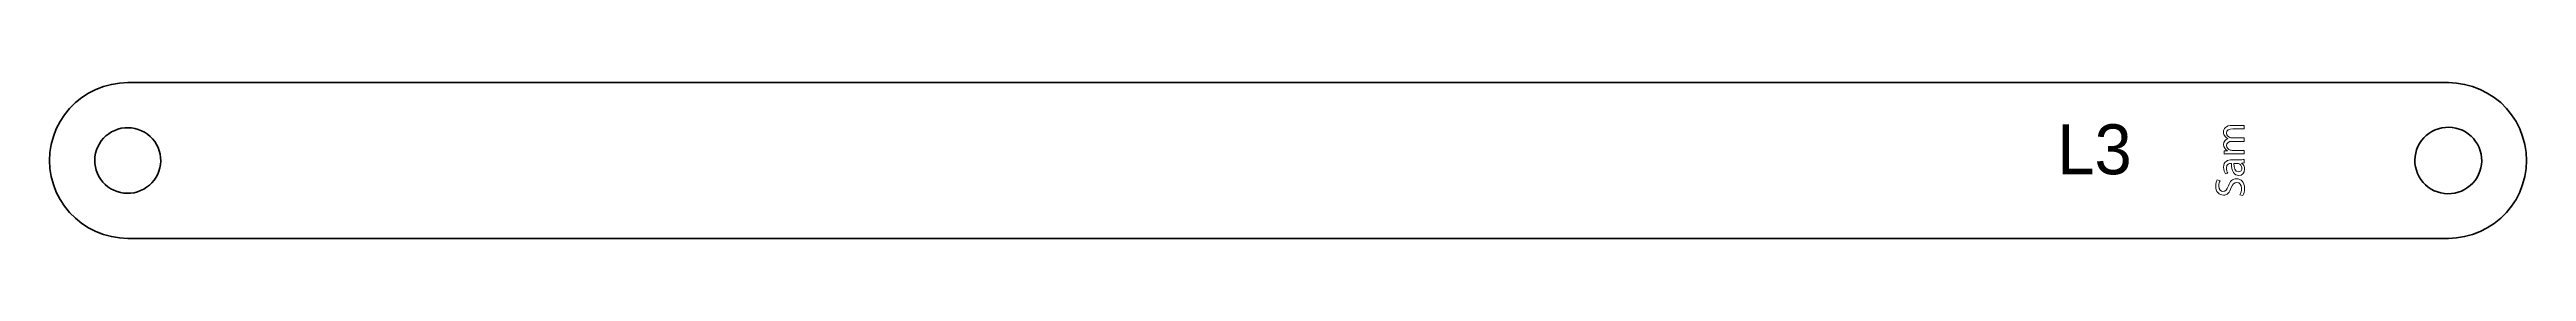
# Model space of a CAD drawing. Header units: millimetres. Extents: x 4 to 295, y -240 to -4.
# Drawn here: x 4.3 to 152.5, y -131.2 to -121.8 of the extents above; entities that cross this region are included whole.
import ezdxf

# ---------------------------------------------------------------- set-up
doc = ezdxf.new("R2010")
doc.units = ezdxf.units.MM
doc.header["$MEASUREMENT"] = 0
doc.layers.add('Layer 1', color=7, linetype='Continuous', lineweight=0)

# ---------------------------------------------------------------- blocks, each defined once
blk = doc.blocks.new('Block_16')
at = {"layer": 'Layer 1', "color": 240, "lineweight": 0, "true_color": 0xff1c24}
for points, knots in [([(134.7, -126.09), (134.57, -126.09), (134.47, -126.1), (134.37, -126.1), (134.37, -126.1), (134.37, -125.91), (134.37, -125.91), (134.37, -125.91), (134.57, -125.9), (134.57, -125.9), (134.57, -125.9), (134.57, -125.9), (134.57, -125.9), (134.45, -125.83), (134.34, -125.72), (134.34, -125.52), (134.34, -125.35), (134.44, -125.23), (134.59, -125.18), (134.59, -125.18), (134.59, -125.17), (134.59, -125.17), (134.52, -125.14), (134.47, -125.09), (134.43, -125.04), (134.37, -124.97), (134.34, -124.89), (134.34, -124.77), (134.34, -124.61), (134.45, -124.38), (134.87, -124.38), (134.87, -124.38), (135.57, -124.38), (135.57, -124.38), (135.57, -124.38), (135.57, -124.59), (135.57, -124.59), (135.57, -124.59), (134.89, -124.59), (134.89, -124.59), (134.66, -124.59), (134.52, -124.68), (134.52, -124.85), (134.52, -124.98), (134.62, -125.07), (134.72, -125.11), (134.75, -125.12), (134.79, -125.13), (134.83, -125.13), (134.83, -125.13), (135.57, -125.13), (135.57, -125.13), (135.57, -125.13), (135.57, -125.34), (135.57, -125.34), (135.57, -125.34), (134.85, -125.34), (134.85, -125.34), (134.66, -125.34), (134.52, -125.43), (134.52, -125.59), (134.52, -125.73), (134.63, -125.83), (134.74, -125.86), (134.77, -125.88), (134.81, -125.88), (134.85, -125.88), (134.85, -125.88), (135.57, -125.88), (135.57, -125.88), (135.57, -125.88), (135.57, -126.09), (135.57, -126.09), (135.57, -126.09), (134.7, -126.09), (134.7, -126.09)], [0, 0, 0, 0, 1, 1, 1, 2, 2, 2, 3, 3, 3, 4, 4, 4, 5, 5, 5, 6, 6, 6, 7, 7, 7, 8, 8, 8, 9, 9, 9, 10, 10, 10, 11, 11, 11, 12, 12, 12, 13, 13, 13, 14, 14, 14, 15, 15, 15, 16, 16, 16, 17, 17, 17, 18, 18, 18, 19, 19, 19, 20, 20, 20, 21, 21, 21, 22, 22, 22, 23, 23, 23, 24, 24, 24, 25, 25, 25, 25]), ([(135.57, -126.63), (135.57, -126.63), (135.42, -126.64), (135.42, -126.64), (135.42, -126.64), (135.42, -126.65), (135.42, -126.65), (135.52, -126.72), (135.6, -126.85), (135.6, -127.02), (135.6, -127.26), (135.43, -127.39), (135.26, -127.39), (134.97, -127.39), (134.81, -127.13), (134.81, -126.66), (134.81, -126.66), (134.78, -126.66), (134.78, -126.66), (134.68, -126.66), (134.51, -126.69), (134.51, -126.94), (134.51, -127.05), (134.54, -127.17), (134.6, -127.25), (134.6, -127.25), (134.45, -127.3), (134.45, -127.3), (134.39, -127.2), (134.34, -127.06), (134.34, -126.9), (134.34, -126.54), (134.6, -126.45), (134.84, -126.45), (134.84, -126.45), (135.29, -126.45), (135.29, -126.45), (135.39, -126.45), (135.49, -126.44), (135.57, -126.43), (135.57, -126.43), (135.57, -126.63), (135.57, -126.63)], [0, 0, 0, 0, 1, 1, 1, 2, 2, 2, 3, 3, 3, 4, 4, 4, 5, 5, 5, 6, 6, 6, 7, 7, 7, 8, 8, 8, 9, 9, 9, 10, 10, 10, 11, 11, 11, 12, 12, 12, 13, 13, 13, 14, 14, 14, 14]), ([(134.96, -126.66), (134.96, -126.9), (135, -127.17), (135.23, -127.17), (135.37, -127.17), (135.44, -127.07), (135.44, -126.96), (135.44, -126.81), (135.34, -126.71), (135.24, -126.67), (135.22, -126.66), (135.19, -126.66), (135.17, -126.66), (135.17, -126.66), (134.96, -126.66), (134.96, -126.66)], [0, 0, 0, 0, 1, 1, 1, 2, 2, 2, 3, 3, 3, 4, 4, 4, 5, 5, 5, 5]), ([(135.31, -128.55), (135.37, -128.45), (135.42, -128.31), (135.42, -128.16), (135.42, -127.94), (135.3, -127.81), (135.13, -127.81), (134.98, -127.81), (134.89, -127.9), (134.8, -128.12), (134.7, -128.4), (134.56, -128.57), (134.33, -128.57), (134.07, -128.57), (133.87, -128.35), (133.87, -128.03), (133.87, -127.85), (133.91, -127.73), (133.95, -127.66), (133.95, -127.66), (134.13, -127.71), (134.13, -127.71), (134.1, -127.77), (134.05, -127.88), (134.05, -128.03), (134.05, -128.26), (134.19, -128.35), (134.3, -128.35), (134.46, -128.35), (134.54, -128.25), (134.63, -128.02), (134.73, -127.73), (134.87, -127.59), (135.12, -127.59), (135.38, -127.59), (135.6, -127.78), (135.6, -128.17), (135.6, -128.34), (135.55, -128.51), (135.49, -128.6), (135.49, -128.6), (135.31, -128.55), (135.31, -128.55)], [0, 0, 0, 0, 1, 1, 1, 2, 2, 2, 3, 3, 3, 4, 4, 4, 5, 5, 5, 6, 6, 6, 7, 7, 7, 8, 8, 8, 9, 9, 9, 10, 10, 10, 11, 11, 11, 12, 12, 12, 13, 13, 13, 14, 14, 14, 14])]:
    blk.add_open_spline(points, degree=3, knots=knots, dxfattribs=at)

msp = doc.modelspace()

# ---------------------------------------------------------------- linework, layer by layer
at = {"layer": 'Layer 1', "color": 18, "lineweight": 35, "true_color": 0x000000}
for points, knots in [([(8.95, -131.17), (8.95, -131.17), (8.46, -131.14), (8.46, -131.14), (8.46, -131.14), (7.97, -131.06), (7.97, -131.06), (7.97, -131.06), (7.5, -130.94), (7.5, -130.94), (7.5, -130.94), (7.04, -130.76), (7.04, -130.76), (7.04, -130.76), (6.61, -130.54), (6.61, -130.54), (6.61, -130.54), (6.2, -130.27), (6.2, -130.27), (6.2, -130.27), (5.82, -129.96), (5.82, -129.96), (5.82, -129.96), (5.47, -129.62), (5.47, -129.62), (5.47, -129.62), (5.16, -129.24), (5.16, -129.24), (5.16, -129.24), (4.9, -128.83), (4.9, -128.83), (4.9, -128.83), (4.67, -128.39), (4.67, -128.39), (4.67, -128.39), (4.5, -127.93), (4.5, -127.93), (4.5, -127.93), (4.37, -127.46), (4.37, -127.46), (4.37, -127.46), (4.29, -126.98), (4.29, -126.98), (4.29, -126.98), (4.27, -126.49), (4.27, -126.49), (4.27, -126.49), (4.29, -126), (4.29, -126), (4.29, -126), (4.37, -125.52), (4.37, -125.52), (4.37, -125.52), (4.5, -125.04), (4.5, -125.04), (4.5, -125.04), (4.67, -124.59), (4.67, -124.59), (4.67, -124.59), (4.9, -124.15), (4.9, -124.15), (4.9, -124.15), (5.16, -123.74), (5.16, -123.74), (5.16, -123.74), (5.47, -123.36), (5.47, -123.36), (5.47, -123.36), (5.82, -123.01), (5.82, -123.01), (5.82, -123.01), (6.2, -122.71), (6.2, -122.71), (6.2, -122.71), (6.61, -122.44), (6.61, -122.44), (6.61, -122.44), (7.04, -122.22), (7.04, -122.22), (7.04, -122.22), (7.5, -122.04), (7.5, -122.04), (7.5, -122.04), (7.97, -121.92), (7.97, -121.92), (7.97, -121.92), (8.46, -121.84), (8.46, -121.84), (8.46, -121.84), (8.95, -121.81), (8.95, -121.81), (8.95, -121.81), (147.79, -121.81), (147.79, -121.81), (147.79, -121.81), (148.28, -121.84), (148.28, -121.84), (148.28, -121.84), (148.76, -121.92), (148.76, -121.92), (148.76, -121.92), (149.23, -122.04), (149.23, -122.04), (149.23, -122.04), (149.69, -122.22), (149.69, -122.22), (149.69, -122.22), (150.12, -122.44), (150.12, -122.44), (150.12, -122.44), (150.54, -122.71), (150.54, -122.71), (150.54, -122.71), (150.92, -123.01), (150.92, -123.01), (150.92, -123.01), (151.26, -123.36), (151.26, -123.36), (151.26, -123.36), (151.57, -123.74), (151.57, -123.74), (151.57, -123.74), (151.84, -124.15), (151.84, -124.15), (151.84, -124.15), (152.06, -124.59), (152.06, -124.59), (152.06, -124.59), (152.23, -125.04), (152.23, -125.04), (152.23, -125.04), (152.36, -125.52), (152.36, -125.52), (152.36, -125.52), (152.44, -126), (152.44, -126), (152.44, -126), (152.46, -126.49), (152.46, -126.49), (152.46, -126.49), (152.44, -126.98), (152.44, -126.98), (152.44, -126.98), (152.36, -127.46), (152.36, -127.46), (152.36, -127.46), (152.23, -127.93), (152.23, -127.93), (152.23, -127.93), (152.06, -128.39), (152.06, -128.39), (152.06, -128.39), (151.84, -128.83), (151.84, -128.83), (151.84, -128.83), (151.57, -129.24), (151.57, -129.24), (151.57, -129.24), (151.26, -129.62), (151.26, -129.62), (151.26, -129.62), (150.92, -129.96), (150.92, -129.96), (150.92, -129.96), (150.54, -130.27), (150.54, -130.27), (150.54, -130.27), (150.12, -130.54), (150.12, -130.54), (150.12, -130.54), (149.69, -130.76), (149.69, -130.76), (149.69, -130.76), (149.23, -130.94), (149.23, -130.94), (149.23, -130.94), (148.76, -131.06), (148.76, -131.06), (148.76, -131.06), (148.28, -131.14), (148.28, -131.14), (148.28, -131.14), (147.79, -131.17), (147.79, -131.17), (147.79, -131.17), (8.95, -131.17), (8.95, -131.17)], [0, 0, 0, 0, 1, 1, 1, 2, 2, 2, 3, 3, 3, 4, 4, 4, 5, 5, 5, 6, 6, 6, 7, 7, 7, 8, 8, 8, 9, 9, 9, 10, 10, 10, 11, 11, 11, 12, 12, 12, 13, 13, 13, 14, 14, 14, 15, 15, 15, 16, 16, 16, 17, 17, 17, 18, 18, 18, 19, 19, 19, 20, 20, 20, 21, 21, 21, 22, 22, 22, 23, 23, 23, 24, 24, 24, 25, 25, 25, 26, 26, 26, 27, 27, 27, 28, 28, 28, 29, 29, 29, 30, 30, 30, 31, 31, 31, 32, 32, 32, 33, 33, 33, 34, 34, 34, 35, 35, 35, 36, 36, 36, 37, 37, 37, 38, 38, 38, 39, 39, 39, 40, 40, 40, 41, 41, 41, 42, 42, 42, 43, 43, 43, 44, 44, 44, 45, 45, 45, 46, 46, 46, 47, 47, 47, 48, 48, 48, 49, 49, 49, 50, 50, 50, 51, 51, 51, 52, 52, 52, 53, 53, 53, 54, 54, 54, 55, 55, 55, 56, 56, 56, 57, 57, 57, 58, 58, 58, 59, 59, 59, 60, 60, 60, 61, 61, 61, 62, 62, 62, 62]), ([(9.72, -128.3), (9.72, -128.3), (9.91, -128.21), (9.91, -128.21), (9.91, -128.21), (10.08, -128.1), (10.08, -128.1), (10.08, -128.1), (10.25, -127.98), (10.25, -127.98), (10.25, -127.98), (10.39, -127.83), (10.39, -127.83), (10.39, -127.83), (10.53, -127.67), (10.53, -127.67), (10.53, -127.67), (10.64, -127.5), (10.64, -127.5), (10.64, -127.5), (10.74, -127.32), (10.74, -127.32), (10.74, -127.32), (10.81, -127.13), (10.81, -127.13), (10.81, -127.13), (10.87, -126.93), (10.87, -126.93), (10.87, -126.93), (10.91, -126.72), (10.91, -126.72), (10.91, -126.72), (10.92, -126.52), (10.92, -126.52), (10.92, -126.52), (10.91, -126.31), (10.91, -126.31), (10.91, -126.31), (10.88, -126.11), (10.88, -126.11), (10.88, -126.11), (10.83, -125.91), (10.83, -125.91), (10.83, -125.91), (10.76, -125.71), (10.76, -125.71), (10.76, -125.71), (10.67, -125.53), (10.67, -125.53), (10.67, -125.53), (10.56, -125.35), (10.56, -125.35), (10.56, -125.35), (10.43, -125.19), (10.43, -125.19), (10.43, -125.19), (10.29, -125.04), (10.29, -125.04), (10.29, -125.04), (10.13, -124.91), (10.13, -124.91), (10.13, -124.91), (9.96, -124.79), (9.96, -124.79), (9.96, -124.79), (9.77, -124.7), (9.77, -124.7), (9.77, -124.7), (9.58, -124.62), (9.58, -124.62), (9.58, -124.62), (9.38, -124.56), (9.38, -124.56), (9.38, -124.56), (9.18, -124.53), (9.18, -124.53), (9.18, -124.53), (8.97, -124.52), (8.97, -124.52), (8.97, -124.52), (8.77, -124.52), (8.77, -124.52), (8.77, -124.52), (8.56, -124.55), (8.56, -124.55), (8.56, -124.55), (8.36, -124.6), (8.36, -124.6), (8.36, -124.6), (8.17, -124.68), (8.17, -124.68), (8.17, -124.68), (7.98, -124.77), (7.98, -124.77), (7.98, -124.77), (7.81, -124.88), (7.81, -124.88), (7.81, -124.88), (7.64, -125), (7.64, -125), (7.64, -125), (7.5, -125.15), (7.5, -125.15), (7.5, -125.15), (7.36, -125.31), (7.36, -125.31), (7.36, -125.31), (7.25, -125.48), (7.25, -125.48), (7.25, -125.48), (7.15, -125.66), (7.15, -125.66), (7.15, -125.66), (7.08, -125.85), (7.08, -125.85), (7.08, -125.85), (7.02, -126.05), (7.02, -126.05), (7.02, -126.05), (6.98, -126.26), (6.98, -126.26), (6.98, -126.26), (6.97, -126.46), (6.97, -126.46), (6.97, -126.46), (6.98, -126.67), (6.98, -126.67), (6.98, -126.67), (7.01, -126.87), (7.01, -126.87), (7.01, -126.87), (7.06, -127.07), (7.06, -127.07), (7.06, -127.07), (7.13, -127.27), (7.13, -127.27), (7.13, -127.27), (7.22, -127.45), (7.22, -127.45), (7.22, -127.45), (7.33, -127.63), (7.33, -127.63), (7.33, -127.63), (7.46, -127.79), (7.46, -127.79), (7.46, -127.79), (7.6, -127.94), (7.6, -127.94), (7.6, -127.94), (7.76, -128.07), (7.76, -128.07), (7.76, -128.07), (7.93, -128.19), (7.93, -128.19), (7.93, -128.19), (8.12, -128.28), (8.12, -128.28), (8.12, -128.28), (8.31, -128.36), (8.31, -128.36), (8.31, -128.36), (8.51, -128.42), (8.51, -128.42), (8.51, -128.42), (8.71, -128.45), (8.71, -128.45), (8.71, -128.45), (8.92, -128.46), (8.92, -128.46), (8.92, -128.46), (9.12, -128.46), (9.12, -128.46), (9.12, -128.46), (9.33, -128.43), (9.33, -128.43), (9.33, -128.43), (9.53, -128.38), (9.53, -128.38), (9.53, -128.38), (9.72, -128.3), (9.72, -128.3)], [0, 0, 0, 0, 1, 1, 1, 2, 2, 2, 3, 3, 3, 4, 4, 4, 5, 5, 5, 6, 6, 6, 7, 7, 7, 8, 8, 8, 9, 9, 9, 10, 10, 10, 11, 11, 11, 12, 12, 12, 13, 13, 13, 14, 14, 14, 15, 15, 15, 16, 16, 16, 17, 17, 17, 18, 18, 18, 19, 19, 19, 20, 20, 20, 21, 21, 21, 22, 22, 22, 23, 23, 23, 24, 24, 24, 25, 25, 25, 26, 26, 26, 27, 27, 27, 28, 28, 28, 29, 29, 29, 30, 30, 30, 31, 31, 31, 32, 32, 32, 33, 33, 33, 34, 34, 34, 35, 35, 35, 36, 36, 36, 37, 37, 37, 38, 38, 38, 39, 39, 39, 40, 40, 40, 41, 41, 41, 42, 42, 42, 43, 43, 43, 44, 44, 44, 45, 45, 45, 46, 46, 46, 47, 47, 47, 48, 48, 48, 49, 49, 49, 50, 50, 50, 51, 51, 51, 52, 52, 52, 53, 53, 53, 54, 54, 54, 55, 55, 55, 56, 56, 56, 57, 57, 57, 58, 58, 58, 59, 59, 59, 60, 60, 60, 60]), ([(148.58, -128.33), (148.58, -128.33), (148.76, -128.24), (148.76, -128.24), (148.76, -128.24), (148.94, -128.12), (148.94, -128.12), (148.94, -128.12), (149.1, -127.99), (149.1, -127.99), (149.1, -127.99), (149.25, -127.85), (149.25, -127.85), (149.25, -127.85), (149.39, -127.69), (149.39, -127.69), (149.39, -127.69), (149.51, -127.51), (149.51, -127.51), (149.51, -127.51), (149.6, -127.33), (149.6, -127.33), (149.6, -127.33), (149.68, -127.13), (149.68, -127.13), (149.68, -127.13), (149.74, -126.93), (149.74, -126.93), (149.74, -126.93), (149.77, -126.73), (149.77, -126.73), (149.77, -126.73), (149.79, -126.52), (149.79, -126.52), (149.79, -126.52), (149.78, -126.31), (149.78, -126.31), (149.78, -126.31), (149.75, -126.1), (149.75, -126.1), (149.75, -126.1), (149.7, -125.9), (149.7, -125.9), (149.7, -125.9), (149.63, -125.7), (149.63, -125.7), (149.63, -125.7), (149.53, -125.51), (149.53, -125.51), (149.53, -125.51), (149.42, -125.34), (149.42, -125.34), (149.42, -125.34), (149.29, -125.17), (149.29, -125.17), (149.29, -125.17), (149.15, -125.02), (149.15, -125.02), (149.15, -125.02), (148.98, -124.89), (148.98, -124.89), (148.98, -124.89), (148.81, -124.77), (148.81, -124.77), (148.81, -124.77), (148.63, -124.67), (148.63, -124.67), (148.63, -124.67), (148.43, -124.6), (148.43, -124.6), (148.43, -124.6), (148.23, -124.54), (148.23, -124.54), (148.23, -124.54), (148.02, -124.5), (148.02, -124.5), (148.02, -124.5), (147.81, -124.49), (147.81, -124.49), (147.81, -124.49), (147.61, -124.5), (147.61, -124.5), (147.61, -124.5), (147.4, -124.53), (147.4, -124.53), (147.4, -124.53), (147.2, -124.58), (147.2, -124.58), (147.2, -124.58), (147, -124.65), (147, -124.65), (147, -124.65), (146.81, -124.74), (146.81, -124.74), (146.81, -124.74), (146.63, -124.86), (146.63, -124.86), (146.63, -124.86), (146.47, -124.99), (146.47, -124.99), (146.47, -124.99), (146.32, -125.13), (146.32, -125.13), (146.32, -125.13), (146.19, -125.29), (146.19, -125.29), (146.19, -125.29), (146.07, -125.47), (146.07, -125.47), (146.07, -125.47), (145.97, -125.65), (145.97, -125.65), (145.97, -125.65), (145.89, -125.85), (145.89, -125.85), (145.89, -125.85), (145.84, -126.05), (145.84, -126.05), (145.84, -126.05), (145.8, -126.25), (145.8, -126.25), (145.8, -126.25), (145.79, -126.46), (145.79, -126.46), (145.79, -126.46), (145.79, -126.67), (145.79, -126.67), (145.79, -126.67), (145.82, -126.88), (145.82, -126.88), (145.82, -126.88), (145.88, -127.08), (145.88, -127.08), (145.88, -127.08), (145.95, -127.28), (145.95, -127.28), (145.95, -127.28), (146.04, -127.47), (146.04, -127.47), (146.04, -127.47), (146.15, -127.64), (146.15, -127.64), (146.15, -127.64), (146.28, -127.81), (146.28, -127.81), (146.28, -127.81), (146.43, -127.96), (146.43, -127.96), (146.43, -127.96), (146.59, -128.09), (146.59, -128.09), (146.59, -128.09), (146.76, -128.21), (146.76, -128.21), (146.76, -128.21), (146.95, -128.31), (146.95, -128.31), (146.95, -128.31), (147.14, -128.38), (147.14, -128.38), (147.14, -128.38), (147.34, -128.44), (147.34, -128.44), (147.34, -128.44), (147.55, -128.48), (147.55, -128.48), (147.55, -128.48), (147.76, -128.49), (147.76, -128.49), (147.76, -128.49), (147.97, -128.48), (147.97, -128.48), (147.97, -128.48), (148.18, -128.45), (148.18, -128.45), (148.18, -128.45), (148.38, -128.4), (148.38, -128.4), (148.38, -128.4), (148.58, -128.33), (148.58, -128.33)], [0, 0, 0, 0, 1, 1, 1, 2, 2, 2, 3, 3, 3, 4, 4, 4, 5, 5, 5, 6, 6, 6, 7, 7, 7, 8, 8, 8, 9, 9, 9, 10, 10, 10, 11, 11, 11, 12, 12, 12, 13, 13, 13, 14, 14, 14, 15, 15, 15, 16, 16, 16, 17, 17, 17, 18, 18, 18, 19, 19, 19, 20, 20, 20, 21, 21, 21, 22, 22, 22, 23, 23, 23, 24, 24, 24, 25, 25, 25, 26, 26, 26, 27, 27, 27, 28, 28, 28, 29, 29, 29, 30, 30, 30, 31, 31, 31, 32, 32, 32, 33, 33, 33, 34, 34, 34, 35, 35, 35, 36, 36, 36, 37, 37, 37, 38, 38, 38, 39, 39, 39, 40, 40, 40, 41, 41, 41, 42, 42, 42, 43, 43, 43, 44, 44, 44, 45, 45, 45, 46, 46, 46, 47, 47, 47, 48, 48, 48, 49, 49, 49, 50, 50, 50, 51, 51, 51, 52, 52, 52, 53, 53, 53, 54, 54, 54, 55, 55, 55, 56, 56, 56, 57, 57, 57, 58, 58, 58, 59, 59, 59, 60, 60, 60, 60])]:
    msp.add_open_spline(points, degree=3, knots=knots, dxfattribs=at)

# ---------------------------------------------------------------- block references
at = {"layer": 'Layer 1'}
msp.add_blockref('Block_16', (0, 0), dxfattribs=at)

# ---------------------------------------------------------------- texts
at = {"layer": 'Layer 1', "insert": (124.39, -127.36), "char_height": 0.2, "attachment_point": 7}
msp.add_mtext('\\C240;\\c2366701;\\FMyriad Pro|b0|i0|c1;\\H2.997200;\\W1.000000;L3', dxfattribs=at)

doc.saveas('drawing.dxf')
